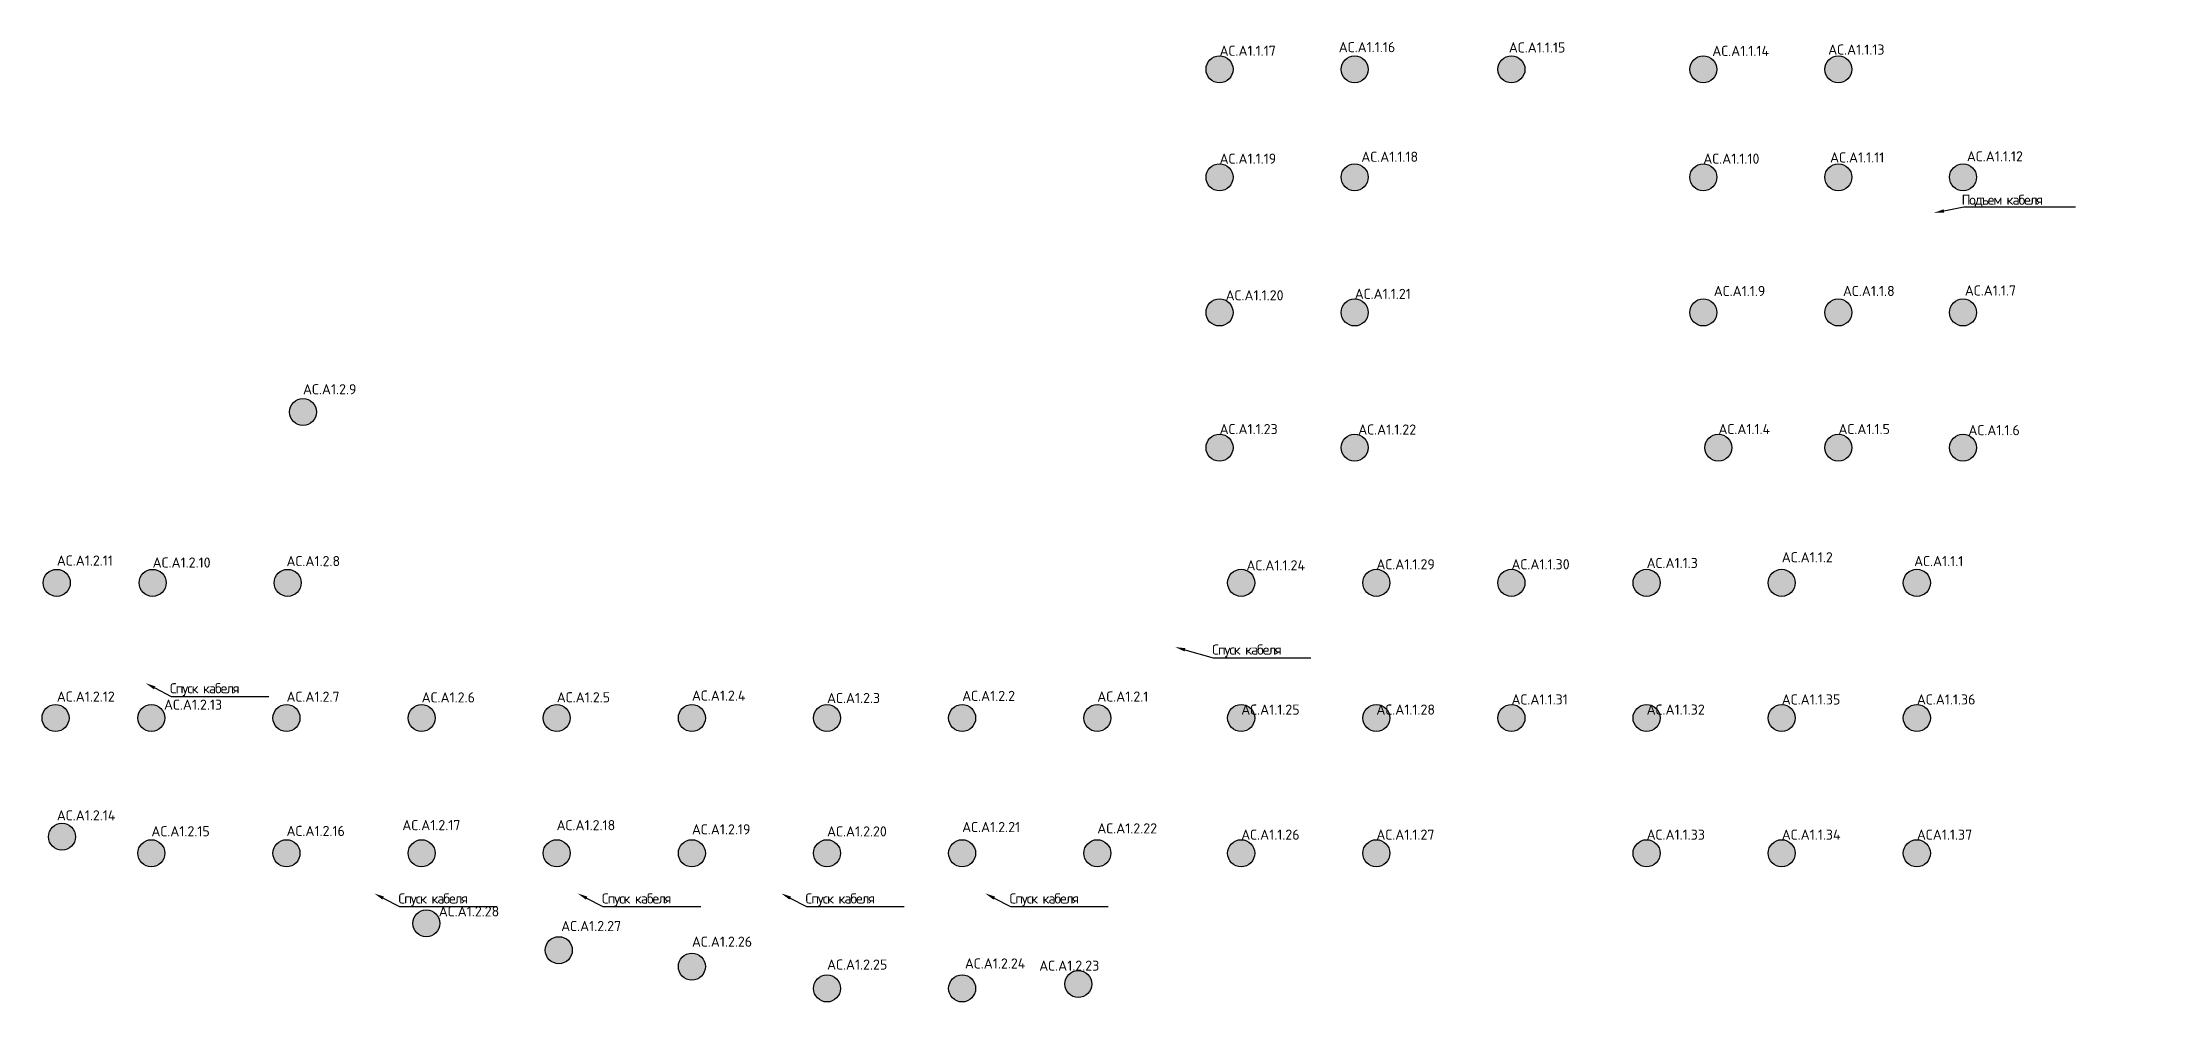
# Model space of a CAD drawing. Header units: millimetres. Extents: x 318 to 194121, y -24907 to 87574.
# Drawn here: x 82317 to 144508, y -9460 to 18941 of the extents above; entities that cross this region are included whole.
import ezdxf
from ezdxf import colors
from ezdxf.entities.mleader import LeaderData, LeaderLine
from ezdxf.enums import TextEntityAlignment as Align
from ezdxf.math import Vec2, Vec3

# ---------------------------------------------------------------- set-up
doc = ezdxf.new("R2010")
doc.units = ezdxf.units.MM
doc.layers.add('MS_озвучивание общественных мест', color=5, linetype='Continuous')
doc.styles.add('Текст 3', font='isocpeur.ttf', dxfattribs={"height": 3})
doc.styles.add('Текст 300', font='isocpeur.ttf', dxfattribs={"height": 300})

# ---------------------------------------------------------------- blocks, each defined once
blk = doc.blocks.new('колонка озвучивания общественных мест')
at = {"ltscale": 100, "true_color": 0xe8e8e8}
h = blk.add_hatch(color=254, dxfattribs=at)
h.dxf.hatch_style = 1
edge = h.paths.add_edge_path()
edge.add_arc((0, 0), 0.2, 0, 360)
at = {"layer": 'MS_озвучивание общественных мест', "color": 8, "lineweight": 30}
blk.add_circle((0, 0), 0.2, dxfattribs=at)
at = {"style": 'Текст 3'}
blk.add_attdef('ОБОЗНАЧЕНИЕ', (0, 0.2), '', height=3, dxfattribs=at)

msp = doc.modelspace()

# ---------------------------------------------------------------- block references
at = {"layer": 'MS_озвучивание общественных мест'}
ref = msp.add_blockref('колонка озвучивания общественных мест', (117172.8, 18133.3, 121.2), dxfattribs=dict(at, xscale=2000, yscale=2000, zscale=2000))
ref.add_attrib('ОБОЗНАЧЕНИЕ', 'АС.А1.1.17', dxfattribs={"layer": '0', "height": 300, "style": 'Текст 300'}).set_placement((117172.8, 18833.3, 121.2), align=Align.TOP_LEFT)
ref = msp.add_blockref('колонка озвучивания общественных мест', (121172.8, 18133.3, 121.2), dxfattribs=dict(at, xscale=2000, yscale=2000, zscale=2000))
ref.add_attrib('ОБОЗНАЧЕНИЕ', 'АС.А1.1.16', dxfattribs={"layer": '0', "height": 300, "style": 'Текст 300'}).set_placement((120700, 18940, 121.2), align=Align.TOP_LEFT)
ref = msp.add_blockref('колонка озвучивания общественных мест', (125813.5, 18133.3, 121.2), dxfattribs=dict(at, xscale=2000, yscale=2000, zscale=2000))
ref.add_attrib('ОБОЗНАЧЕНИЕ', 'АС.А1.1.15', dxfattribs={"layer": '0', "height": 300, "style": 'Текст 300'}).set_placement((125734, 18929.6, 121.2), align=Align.TOP_LEFT)
ref = msp.add_blockref('колонка озвучивания общественных мест', (131491.5, 18133.3, 121.2), dxfattribs=dict(at, xscale=2000, yscale=2000, zscale=2000))
ref.add_attrib('ОБОЗНАЧЕНИЕ', 'АС.А1.1.14', dxfattribs={"layer": '0', "height": 300, "style": 'Текст 300'}).set_placement((131758.2, 18829.5, 121.2), align=Align.TOP_LEFT)
ref = msp.add_blockref('колонка озвучивания общественных мест', (135491.5, 18133.3, 121.2), dxfattribs=dict(at, xscale=2000, yscale=2000, zscale=2000))
ref.add_attrib('ОБОЗНАЧЕНИЕ', 'АС.А1.1.13', dxfattribs={"layer": '0', "height": 300, "style": 'Текст 300'}).set_placement((135188.5, 18867.8, 121.2), align=Align.TOP_LEFT)
ref = msp.add_blockref('колонка озвучивания общественных мест', (117172.8, 14940.3, 121.2), dxfattribs=dict(at, xscale=2000, yscale=2000, zscale=2000))
ref.add_attrib('ОБОЗНАЧЕНИЕ', 'АС.А1.1.19', dxfattribs={"layer": '0', "height": 300, "style": 'Текст 300'}).set_placement((117172.8, 15640.3, 121.2), align=Align.TOP_LEFT)
ref = msp.add_blockref('колонка озвучивания общественных мест', (121172.8, 14940.3, 121.2), dxfattribs=dict(at, xscale=2000, yscale=2000, zscale=2000))
ref.add_attrib('ОБОЗНАЧЕНИЕ', 'АС.А1.1.18', dxfattribs={"layer": '0', "height": 300, "style": 'Текст 300'}).set_placement((121368.6, 15696.7, 121.2), align=Align.TOP_LEFT)
ref = msp.add_blockref('колонка озвучивания общественных мест', (131491.5, 14940.3, 121.2), dxfattribs=dict(at, xscale=2000, yscale=2000, zscale=2000))
ref.add_attrib('ОБОЗНАЧЕНИЕ', 'АС.А1.1.10', dxfattribs={"layer": '0', "height": 300, "style": 'Текст 300'}).set_placement((131491.5, 15640.3, 121.2), align=Align.TOP_LEFT)
ref = msp.add_blockref('колонка озвучивания общественных мест', (135491.5, 14940.3, 121.2), dxfattribs=dict(at, xscale=2000, yscale=2000, zscale=2000))
ref.add_attrib('ОБОЗНАЧЕНИЕ', 'АС.А1.1.11', dxfattribs={"layer": '0', "height": 300, "style": 'Текст 300'}).set_placement((135243.6, 15676.3, 121.2), align=Align.TOP_LEFT)
ref = msp.add_blockref('колонка озвучивания общественных мест', (139180.9, 14940.3, 121.2), dxfattribs=dict(at, xscale=2000, yscale=2000, zscale=2000))
ref.add_attrib('ОБОЗНАЧЕНИЕ', 'АС.А1.1.12', dxfattribs={"layer": '0', "height": 300, "style": 'Текст 300'}).set_placement((139292.4, 15709.5, 121.2), align=Align.TOP_LEFT)
ref = msp.add_blockref('колонка озвучивания общественных мест', (117172.8, 10940.3, 121.2), dxfattribs=dict(at, xscale=2000, yscale=2000, zscale=2000))
ref.add_attrib('ОБОЗНАЧЕНИЕ', 'АС.А1.1.20', dxfattribs={"layer": '0', "height": 300, "style": 'Текст 300'}).set_placement((117350.8, 11598.5, 121.2), align=Align.TOP_LEFT)
ref = msp.add_blockref('колонка озвучивания общественных мест', (121172.8, 10940.3, 121.2), dxfattribs=dict(at, xscale=2000, yscale=2000, zscale=2000))
ref.add_attrib('ОБОЗНАЧЕНИЕ', 'АС.А1.1.21', dxfattribs={"layer": '0', "height": 300, "style": 'Текст 300'}).set_placement((121172.8, 11640.3, 121.2), align=Align.TOP_LEFT)
ref = msp.add_blockref('колонка озвучивания общественных мест', (131491.5, 10940.3, 121.2), dxfattribs=dict(at, xscale=2000, yscale=2000, zscale=2000))
ref.add_attrib('ОБОЗНАЧЕНИЕ', 'АС.А1.1.9', dxfattribs={"layer": '0', "height": 300, "style": 'Текст 300'}).set_placement((131800.5, 11725.1, 121.2), align=Align.TOP_LEFT)
ref = msp.add_blockref('колонка озвучивания общественных мест', (135491.5, 10940.3, 121.2), dxfattribs=dict(at, xscale=2000, yscale=2000, zscale=2000))
ref.add_attrib('ОБОЗНАЧЕНИЕ', 'АС.А1.1.8', dxfattribs={"layer": '0', "height": 300, "style": 'Текст 300'}).set_placement((135625, 11726, 121.2), align=Align.TOP_LEFT)
ref = msp.add_blockref('колонка озвучивания общественных мест', (139180.9, 10940.3, 121.2), dxfattribs=dict(at, xscale=2000, yscale=2000, zscale=2000))
ref.add_attrib('ОБОЗНАЧЕНИЕ', 'АС.А1.1.7', dxfattribs={"layer": '0', "height": 300, "style": 'Текст 300'}).set_placement((139232.9, 11740.1, 121.2), align=Align.TOP_LEFT)
ref = msp.add_blockref('колонка озвучивания общественных мест', (90041, 7994.5, 121.2), dxfattribs=dict(at, xscale=2000, yscale=2000, zscale=2000))
ref.add_attrib('ОБОЗНАЧЕНИЕ', 'АС.А1.2.9', dxfattribs={"layer": '0', "height": 300, "style": 'Текст 300'}).set_placement((90041, 8818.6, 121.2), align=Align.TOP_LEFT)
ref = msp.add_blockref('колонка озвучивания общественных мест', (117172.8, 6940.3, 121.2), dxfattribs=dict(at, xscale=2000, yscale=2000, zscale=2000))
ref.add_attrib('ОБОЗНАЧЕНИЕ', 'АС.А1.1.23', dxfattribs={"layer": '0', "height": 300, "style": 'Текст 300'}).set_placement((117172.8, 7640.3, 121.2), align=Align.TOP_LEFT)
ref = msp.add_blockref('колонка озвучивания общественных мест', (121172.8, 6940.3, 121.2), dxfattribs=dict(at, xscale=2000, yscale=2000, zscale=2000))
ref.add_attrib('ОБОЗНАЧЕНИЕ', 'АС.А1.1.22', dxfattribs={"layer": '0', "height": 300, "style": 'Текст 300'}).set_placement((121276.9, 7626.5, 121.2), align=Align.TOP_LEFT)
ref = msp.add_blockref('колонка озвучивания общественных мест', (131939.4, 6940.3, 121.2), dxfattribs=dict(at, xscale=2000, yscale=2000, zscale=2000))
ref.add_attrib('ОБОЗНАЧЕНИЕ', 'АС.А1.1.4', dxfattribs={"layer": '0', "height": 300, "style": 'Текст 300'}).set_placement((131939.4, 7640.3, 121.2), align=Align.TOP_LEFT)
ref = msp.add_blockref('колонка озвучивания общественных мест', (135491.5, 6940.3, 121.2), dxfattribs=dict(at, xscale=2000, yscale=2000, zscale=2000))
ref.add_attrib('ОБОЗНАЧЕНИЕ', 'АС.А1.1.5', dxfattribs={"layer": '0', "height": 300, "style": 'Текст 300'}).set_placement((135491.5, 7640.3, 121.2), align=Align.TOP_LEFT)
ref = msp.add_blockref('колонка озвучивания общественных мест', (139180.9, 6940.3, 121.2), dxfattribs=dict(at, xscale=2000, yscale=2000, zscale=2000))
ref.add_attrib('ОБОЗНАЧЕНИЕ', 'АС.А1.1.6', dxfattribs={"layer": '0', "height": 300, "style": 'Текст 300'}).set_placement((139338.6, 7607.9, 121.2), align=Align.TOP_LEFT)
ref = msp.add_blockref('колонка озвучивания общественных мест', (82754.1, 2939.9, 121.2), dxfattribs=dict(at, xscale=2000, yscale=2000, zscale=2000))
ref.add_attrib('ОБОЗНАЧЕНИЕ', 'АС.А1.2.11', dxfattribs={"layer": '0', "height": 300, "style": 'Текст 300'}).set_placement((82754.1, 3750.1, 121.2), align=Align.TOP_LEFT)
ref = msp.add_blockref('колонка озвучивания общественных мест', (89589.9, 2939.9, 121.2), dxfattribs=dict(at, xscale=2000, yscale=2000, zscale=2000))
ref.add_attrib('ОБОЗНАЧЕНИЕ', 'АС.А1.2.8', dxfattribs={"layer": '0', "height": 300, "style": 'Текст 300'}).set_placement((89553.3, 3733.5, 121.2), align=Align.TOP_LEFT)
ref = msp.add_blockref('колонка озвучивания общественных мест', (133813.5, 2940.3, 121.2), dxfattribs=dict(at, xscale=2000, yscale=2000, zscale=2000))
ref.add_attrib('ОБОЗНАЧЕНИЕ', 'АС.А1.1.2', dxfattribs={"layer": '0', "height": 300, "style": 'Текст 300'}).set_placement((133813.5, 3848.2, 121.2), align=Align.TOP_LEFT)
ref = msp.add_blockref('колонка озвучивания общественных мест', (137813.5, 2940.3, 121.2), dxfattribs=dict(at, xscale=2000, yscale=2000, zscale=2000))
ref.add_attrib('ОБОЗНАЧЕНИЕ', 'АС.А1.1.1', dxfattribs={"layer": '0', "height": 300, "style": 'Текст 300'}).set_placement((137732.6, 3733.7, 121.2), align=Align.TOP_LEFT)
ref = msp.add_blockref('колонка озвучивания общественных мест', (85589.9, 2939.9, 121.2), dxfattribs=dict(at, xscale=2000, yscale=2000, zscale=2000))
ref.add_attrib('ОБОЗНАЧЕНИЕ', 'АС.А1.2.10', dxfattribs={"layer": '0', "height": 300, "style": 'Текст 300'}).set_placement((85589.9, 3691.6, 121.2), align=Align.TOP_LEFT)
ref = msp.add_blockref('колонка озвучивания общественных мест', (117813.5, 2940.3, 121.2), dxfattribs=dict(at, xscale=2000, yscale=2000, zscale=2000))
ref.add_attrib('ОБОЗНАЧЕНИЕ', 'АС.А1.1.24', dxfattribs={"layer": '0', "height": 300, "style": 'Текст 300'}).set_placement((117967.8, 3609.4, 121.2), align=Align.TOP_LEFT)
ref = msp.add_blockref('колонка озвучивания общественных мест', (121813.5, 2940.3, 121.2), dxfattribs=dict(at, xscale=2000, yscale=2000, zscale=2000))
ref.add_attrib('ОБОЗНАЧЕНИЕ', 'АС.А1.1.29', dxfattribs={"layer": '0', "height": 300, "style": 'Текст 300'}).set_placement((121813.5, 3640.3, 121.2), align=Align.TOP_LEFT)
ref = msp.add_blockref('колонка озвучивания общественных мест', (125813.5, 2940.3, 121.2), dxfattribs=dict(at, xscale=2000, yscale=2000, zscale=2000))
ref.add_attrib('ОБОЗНАЧЕНИЕ', 'АС.А1.1.30', dxfattribs={"layer": '0', "height": 300, "style": 'Текст 300'}).set_placement((125813.5, 3640.3, 121.2), align=Align.TOP_LEFT)
ref = msp.add_blockref('колонка озвучивания общественных мест', (129813.5, 2940.3, 121.2), dxfattribs=dict(at, xscale=2000, yscale=2000, zscale=2000))
ref.add_attrib('ОБОЗНАЧЕНИЕ', 'АС.А1.1.3', dxfattribs={"layer": '0', "height": 300, "style": 'Текст 300'}).set_placement((129813.5, 3678.8, 121.2), align=Align.TOP_LEFT)
ref = msp.add_blockref('колонка озвучивания общественных мест', (82717.5, -1059.7, 121.2), dxfattribs=dict(at, xscale=2000, yscale=2000, zscale=2000))
ref.add_attrib('ОБОЗНАЧЕНИЕ', 'АС.А1.2.12', dxfattribs={"layer": '0', "height": 300, "style": 'Текст 300'}).set_placement((82754.1, -274.4, 121.2), align=Align.TOP_LEFT)
ref = msp.add_blockref('колонка озвучивания общественных мест', (85553.3, -1059.7, 121.2), dxfattribs=dict(at, xscale=2000, yscale=2000, zscale=2000))
ref.add_attrib('ОБОЗНАЧЕНИЕ', 'АС.А1.2.13', dxfattribs={"layer": '0', "height": 300, "style": 'Текст 300'}).set_placement((85925.8, -513.5, 121.2), align=Align.TOP_LEFT)
ref = msp.add_blockref('колонка озвучивания общественных мест', (89553.3, -1059.7, 121.2), dxfattribs=dict(at, xscale=2000, yscale=2000, zscale=2000))
ref.add_attrib('ОБОЗНАЧЕНИЕ', 'АС.А1.2.7', dxfattribs={"layer": '0', "height": 300, "style": 'Текст 300'}).set_placement((89553.3, -279.2, 121.2), align=Align.TOP_LEFT)
ref = msp.add_blockref('колонка озвучивания общественных мест', (93553.3, -1059.7, 121.2), dxfattribs=dict(at, xscale=2000, yscale=2000, zscale=2000))
ref.add_attrib('ОБОЗНАЧЕНИЕ', 'АС.А1.2.6', dxfattribs={"layer": '0', "height": 300, "style": 'Текст 300'}).set_placement((93553.3, -299.1, 121.2), align=Align.TOP_LEFT)
ref = msp.add_blockref('колонка озвучивания общественных мест', (97553.3, -1059.7, 121.2), dxfattribs=dict(at, xscale=2000, yscale=2000, zscale=2000))
ref.add_attrib('ОБОЗНАЧЕНИЕ', 'АС.А1.2.5', dxfattribs={"layer": '0', "height": 300, "style": 'Текст 300'}).set_placement((97553.3, -295, 121.2), align=Align.TOP_LEFT)
ref = msp.add_blockref('колонка озвучивания общественных мест', (101553.3, -1059.7, 121.2), dxfattribs=dict(at, xscale=2000, yscale=2000, zscale=2000))
ref.add_attrib('ОБОЗНАЧЕНИЕ', 'АС.А1.2.4', dxfattribs={"layer": '0', "height": 300, "style": 'Текст 300'}).set_placement((101553.3, -245.6, 121.2), align=Align.TOP_LEFT)
ref = msp.add_blockref('колонка озвучивания общественных мест', (105553.3, -1059.7, 121.2), dxfattribs=dict(at, xscale=2000, yscale=2000, zscale=2000))
ref.add_attrib('ОБОЗНАЧЕНИЕ', 'АС.А1.2.3', dxfattribs={"layer": '0', "height": 300, "style": 'Текст 300'}).set_placement((105553.3, -317.1, 121.2), align=Align.TOP_LEFT)
ref = msp.add_blockref('колонка озвучивания общественных мест', (109553.3, -1059.7, 121.2), dxfattribs=dict(at, xscale=2000, yscale=2000, zscale=2000))
ref.add_attrib('ОБОЗНАЧЕНИЕ', 'АС.А1.2.2', dxfattribs={"layer": '0', "height": 300, "style": 'Текст 300'}).set_placement((109553.3, -254, 121.2), align=Align.TOP_LEFT)
ref = msp.add_blockref('колонка озвучивания общественных мест', (113553.3, -1059.7, 121.2), dxfattribs=dict(at, xscale=2000, yscale=2000, zscale=2000))
ref.add_attrib('ОБОЗНАЧЕНИЕ', 'АС.А1.2.1', dxfattribs={"layer": '0', "height": 300, "style": 'Текст 300'}).set_placement((113553.3, -273.5, 121.2), align=Align.TOP_LEFT)
ref = msp.add_blockref('колонка озвучивания общественных мест', (125813.5, -1059.7, 121.2), dxfattribs=dict(at, xscale=2000, yscale=2000, zscale=2000))
ref.add_attrib('ОБОЗНАЧЕНИЕ', 'АС.А1.1.31', dxfattribs={"layer": '0', "height": 300, "style": 'Текст 300'}).set_placement((125813.5, -359.7, 121.2), align=Align.TOP_LEFT)
ref = msp.add_blockref('колонка озвучивания общественных мест', (133813.5, -1059.7, 121.2), dxfattribs=dict(at, xscale=2000, yscale=2000, zscale=2000))
ref.add_attrib('ОБОЗНАЧЕНИЕ', 'АС.А1.1.35', dxfattribs={"layer": '0', "height": 300, "style": 'Текст 300'}).set_placement((133813.5, -359.7, 121.2), align=Align.TOP_LEFT)
ref = msp.add_blockref('колонка озвучивания общественных мест', (137813.5, -1059.7, 121.2), dxfattribs=dict(at, xscale=2000, yscale=2000, zscale=2000))
ref.add_attrib('ОБОЗНАЧЕНИЕ', 'АС.А1.1.36', dxfattribs={"layer": '0', "height": 300, "style": 'Текст 300'}).set_placement((137813.5, -359.7, 121.2), align=Align.TOP_LEFT)
ref = msp.add_blockref('колонка озвучивания общественных мест', (117813.5, -1059.7, 121.2), dxfattribs=dict(at, xscale=2000, yscale=2000, zscale=2000))
ref.add_attrib('ОБОЗНАЧЕНИЕ', 'АС.А1.1.25', dxfattribs={"layer": '0', "height": 300, "style": 'Текст 300'}).set_placement((117813.5, -659.7, 121.2), align=Align.TOP_LEFT)
ref = msp.add_blockref('колонка озвучивания общественных мест', (121813.5, -1059.7, 121.2), dxfattribs=dict(at, xscale=2000, yscale=2000, zscale=2000))
ref.add_attrib('ОБОЗНАЧЕНИЕ', 'АС.А1.1.28', dxfattribs={"layer": '0', "height": 300, "style": 'Текст 300'}).set_placement((121813.5, -659.7, 121.2), align=Align.TOP_LEFT)
ref = msp.add_blockref('колонка озвучивания общественных мест', (129813.5, -1059.7, 121.2), dxfattribs=dict(at, xscale=2000, yscale=2000, zscale=2000))
ref.add_attrib('ОБОЗНАЧЕНИЕ', 'АС.А1.1.32', dxfattribs={"layer": '0', "height": 300, "style": 'Текст 300'}).set_placement((129813.5, -659.7, 121.2), align=Align.TOP_LEFT)
ref = msp.add_blockref('колонка озвучивания общественных мест', (82907.4, -4571.5, 121.2), dxfattribs=dict(at, xscale=2000, yscale=2000, zscale=2000))
ref.add_attrib('ОБОЗНАЧЕНИЕ', 'АС.А1.2.14', dxfattribs={"layer": '0', "height": 300, "style": 'Текст 300'}).set_placement((82754.1, -3788.8, 121.2), align=Align.TOP_LEFT)
ref = msp.add_blockref('колонка озвучивания общественных мест', (85553.3, -5059.7, 121.2), dxfattribs=dict(at, xscale=2000, yscale=2000, zscale=2000))
ref.add_attrib('ОБОЗНАЧЕНИЕ', 'АС.А1.2.15', dxfattribs={"layer": '0', "height": 300, "style": 'Текст 300'}).set_placement((85553.3, -4258.6, 121.2), align=Align.TOP_LEFT)
ref = msp.add_blockref('колонка озвучивания общественных мест', (89553.3, -5059.7, 121.2), dxfattribs=dict(at, xscale=2000, yscale=2000, zscale=2000))
ref.add_attrib('ОБОЗНАЧЕНИЕ', 'АС.А1.2.16', dxfattribs={"layer": '0', "height": 300, "style": 'Текст 300'}).set_placement((89553.3, -4249.6, 121.2), align=Align.TOP_LEFT)
ref = msp.add_blockref('колонка озвучивания общественных мест', (93553.3, -5059.7, 121.2), dxfattribs=dict(at, xscale=2000, yscale=2000, zscale=2000))
ref.add_attrib('ОБОЗНАЧЕНИЕ', 'АС.А1.2.17', dxfattribs={"layer": '0', "height": 300, "style": 'Текст 300'}).set_placement((92981.3, -4078.1, 121.2), align=Align.TOP_LEFT)
ref = msp.add_blockref('колонка озвучивания общественных мест', (97553.3, -5059.7, 121.2), dxfattribs=dict(at, xscale=2000, yscale=2000, zscale=2000))
ref.add_attrib('ОБОЗНАЧЕНИЕ', 'АС.А1.2.18', dxfattribs={"layer": '0', "height": 300, "style": 'Текст 300'}).set_placement((97547.8, -4079.1, 145.7), align=Align.TOP_LEFT)
ref = msp.add_blockref('колонка озвучивания общественных мест', (101553.3, -5059.7, 121.2), dxfattribs=dict(at, xscale=2000, yscale=2000, zscale=2000))
ref.add_attrib('ОБОЗНАЧЕНИЕ', 'АС.А1.2.19', dxfattribs={"layer": '0', "height": 300, "style": 'Текст 300'}).set_placement((101553.3, -4202.5, 121.2), align=Align.TOP_LEFT)
ref = msp.add_blockref('колонка озвучивания общественных мест', (105553.3, -5059.7, 121.2), dxfattribs=dict(at, xscale=2000, yscale=2000, zscale=2000))
ref.add_attrib('ОБОЗНАЧЕНИЕ', 'АС.А1.2.20', dxfattribs={"layer": '0', "height": 300, "style": 'Текст 300'}).set_placement((105553.3, -4264.3, 121.2), align=Align.TOP_LEFT)
ref = msp.add_blockref('колонка озвучивания общественных мест', (109553.3, -5059.7, 121.2), dxfattribs=dict(at, xscale=2000, yscale=2000, zscale=2000))
ref.add_attrib('ОБОЗНАЧЕНИЕ', 'АС.А1.2.21', dxfattribs={"layer": '0', "height": 300, "style": 'Текст 300'}).set_placement((109553.3, -4134.5, 121.2), align=Align.TOP_LEFT)
ref = msp.add_blockref('колонка озвучивания общественных мест', (113553.3, -5059.7, 121.2), dxfattribs=dict(at, xscale=2000, yscale=2000, zscale=2000))
ref.add_attrib('ОБОЗНАЧЕНИЕ', 'АС.А1.2.22', dxfattribs={"layer": '0', "height": 300, "style": 'Текст 300'}).set_placement((113553.3, -4174.3, 121.2), align=Align.TOP_LEFT)
ref = msp.add_blockref('колонка озвучивания общественных мест', (117813.5, -5059.7, 121.2), dxfattribs=dict(at, xscale=2000, yscale=2000, zscale=2000))
ref.add_attrib('ОБОЗНАЧЕНИЕ', 'АС.А1.1.26', dxfattribs={"layer": '0', "height": 300, "style": 'Текст 300'}).set_placement((117813.5, -4359.7, 121.2), align=Align.TOP_LEFT)
ref = msp.add_blockref('колонка озвучивания общественных мест', (121813.5, -5059.7, 121.2), dxfattribs=dict(at, xscale=2000, yscale=2000, zscale=2000))
ref.add_attrib('ОБОЗНАЧЕНИЕ', 'АС.А1.1.27', dxfattribs={"layer": '0', "height": 300, "style": 'Текст 300'}).set_placement((121813.5, -4359.7, 121.2), align=Align.TOP_LEFT)
ref = msp.add_blockref('колонка озвучивания общественных мест', (129813.5, -5059.7, 121.2), dxfattribs=dict(at, xscale=2000, yscale=2000, zscale=2000))
ref.add_attrib('ОБОЗНАЧЕНИЕ', 'АС.А1.1.33', dxfattribs={"layer": '0', "height": 300, "style": 'Текст 300'}).set_placement((129813.5, -4359.7, 121.2), align=Align.TOP_LEFT)
ref = msp.add_blockref('колонка озвучивания общественных мест', (133813.5, -5059.7, 121.2), dxfattribs=dict(at, xscale=2000, yscale=2000, zscale=2000))
ref.add_attrib('ОБОЗНАЧЕНИЕ', 'АС.А1.1.34', dxfattribs={"layer": '0', "height": 300, "style": 'Текст 300'}).set_placement((133813.5, -4359.7, 121.2), align=Align.TOP_LEFT)
ref = msp.add_blockref('колонка озвучивания общественных мест', (137813.5, -5059.7, 121.2), dxfattribs=dict(at, xscale=2000, yscale=2000, zscale=2000))
ref.add_attrib('ОБОЗНАЧЕНИЕ', 'АСА1.1.37', dxfattribs={"layer": '0', "height": 300, "style": 'Текст 300'}).set_placement((137813.5, -4359.7, 121.2), align=Align.TOP_LEFT)
ref = msp.add_blockref('колонка озвучивания общественных мест', (93692.8, -7133.7, 121.2), dxfattribs=dict(at, xscale=2000, yscale=2000, zscale=2000, rotation=349.9752497848185))
ref.add_attrib('ОБОЗНАЧЕНИЕ', 'АС.А1.2.28', dxfattribs={"layer": '0', "height": 300, "style": 'Текст 300'}).set_placement((94059.8, -6630.4, 121.2), align=Align.TOP_LEFT)
ref = msp.add_blockref('колонка озвучивания общественных мест', (97614.4, -7928.5, 121.2), dxfattribs=dict(at, xscale=2000, yscale=2000, zscale=2000, rotation=349.9752497848185))
ref.add_attrib('ОБОЗНАЧЕНИЕ', 'АС.А1.2.27', dxfattribs={"layer": '0', "height": 300, "style": 'Текст 300'}).set_placement((97684, -7063.8, 145.7), align=Align.TOP_LEFT)
ref = msp.add_blockref('колонка озвучивания общественных мест', (101553.3, -8413.1, 121.2), dxfattribs=dict(at, xscale=2000, yscale=2000, zscale=2000))
ref.add_attrib('ОБОЗНАЧЕНИЕ', 'АС.А1.2.26', dxfattribs={"layer": '0', "height": 300, "style": 'Текст 300'}).set_placement((101553.3, -7526.3, 121.2), align=Align.TOP_LEFT)
ref = msp.add_blockref('колонка озвучивания общественных мест', (105553.3, -9059.7, 121.2), dxfattribs=dict(at, xscale=2000, yscale=2000, zscale=2000))
ref.add_attrib('ОБОЗНАЧЕНИЕ', 'АС.А1.2.25', dxfattribs={"layer": '0', "height": 300, "style": 'Текст 300'}).set_placement((105553.3, -8203.7, 121.2), align=Align.TOP_LEFT)
ref = msp.add_blockref('колонка озвучивания общественных мест', (109553.3, -9059.7, 121.2), dxfattribs=dict(at, xscale=2000, yscale=2000, zscale=2000))
ref.add_attrib('ОБОЗНАЧЕНИЕ', 'АС.А1.2.24', dxfattribs={"layer": '0', "height": 300, "style": 'Текст 300'}).set_placement((109633.2, -8171.1, 145.7), align=Align.TOP_LEFT)
ref = msp.add_blockref('колонка озвучивания общественных мест', (112991, -8928.8, 380.4), dxfattribs=dict(at, xscale=2000, yscale=2000, zscale=2000))
ref.add_attrib('ОБОЗНАЧЕНИЕ', 'АС.А1.2.23', dxfattribs={"layer": '0', "height": 300, "style": 'Текст 300'}).set_placement((111834.7, -8236.3, 380.4), align=Align.TOP_LEFT)

# ---------------------------------------------------------------- leaders
at = {"layer": 'MS_озвучивание общественных мест', "color": 1}
ml = msp.add_multileader_mtext('Standard', dxfattribs=at)
ml.set_content('{\\T0.75;Подъем кабеля }', color=1, style='Текст 300')
ml.set_leader_properties()
ml.build(insert=Vec2(0, 0))
ml.multileader.update_dxf_attribs({"text_left_attachment_type": 5, "text_right_attachment_type": 5, "arrow_head_size": 300})
ctx = ml.context
ctx.base_point, ctx.char_height, ctx.arrow_head_size, ctx.landing_gap_size, ctx.plane_origin = Vec3(139211.6, 14065.5), 300, 300, 100, Vec3(138995.3, 9975.6)
ctx.left_attachment, ctx.right_attachment, ctx.text_align_type = 5, 5, 1
notes = []
notes.append((ctx, [(0, (1, 1, 0), (139203.6, 14065.5), (1, 0), 8, [(1, [(138320.8, 13885.2)], 0, [])])]))
ctx.mtext.insert, ctx.mtext.width, ctx.mtext.defined_height, ctx.mtext.alignment, ctx.mtext.flow_direction = Vec3(140329.8, 14425.5), 8356.057, 281.8, 2, 5
ml = msp.add_multileader_mtext('Standard', dxfattribs=at)
ml.set_content('{\\T0.75;Спуск кабеля }', color=1, style='Текст 300')
ml.set_leader_properties()
ml.build(insert=Vec2(0, 0))
ml.multileader.update_dxf_attribs({"text_left_attachment_type": 5, "text_right_attachment_type": 5, "arrow_head_size": 300})
ctx = ml.context
ctx.base_point, ctx.char_height, ctx.arrow_head_size, ctx.landing_gap_size, ctx.plane_origin = Vec3(116993.3, 726.6), 300, 300, 100, Vec3(116780.4, -2663.2)
ctx.left_attachment, ctx.right_attachment, ctx.text_align_type = 5, 5, 1
notes.append((ctx, [(0, (1, 1, 0), (116985.3, 726.6), (1, 0), 8, [(1, [(115860.4, 1039.2)], 0, [])])]))
ctx.mtext.insert, ctx.mtext.width, ctx.mtext.defined_height, ctx.mtext.alignment, ctx.mtext.flow_direction = Vec3(117967.4, 1116.6), 8356.057, 281.8, 2, 5
ml = msp.add_multileader_mtext('Standard', dxfattribs=at)
ml.set_content('{\\T0.75;Спуск кабеля }', color=1, style='Текст 300')
ml.set_leader_properties()
ml.build(insert=Vec2(0, 0))
ml.multileader.update_dxf_attribs({"text_left_attachment_type": 5, "text_right_attachment_type": 5, "arrow_head_size": 300})
ctx = ml.context
ctx.base_point, ctx.char_height, ctx.arrow_head_size, ctx.landing_gap_size, ctx.plane_origin = Vec3(86144.5, -418.7), 300, 300, 100, Vec3(85900, -4094.8)
ctx.left_attachment, ctx.right_attachment, ctx.text_align_type = 5, 5, 1
notes.append((ctx, [(0, (1, 1, 0), (86136.5, -418.7), (1, 0), 8, [(1, [(85388.1, -29.4)], 0, [])])]))
ctx.mtext.insert, ctx.mtext.width, ctx.mtext.defined_height, ctx.mtext.alignment, ctx.mtext.flow_direction = Vec3(87118.6, -28.7), 8356.057, 281.8, 2, 5
ml = msp.add_multileader_mtext('Standard', dxfattribs=at)
ml.set_content('{\\T0.75;Спуск кабеля }', color=1, style='Текст 300')
ml.set_leader_properties()
ml.build(insert=Vec2(0, 0))
ml.multileader.update_dxf_attribs({"text_left_attachment_type": 5, "text_right_attachment_type": 5, "arrow_head_size": 300})
ctx = ml.context
ctx.base_point, ctx.char_height, ctx.arrow_head_size, ctx.landing_gap_size, ctx.plane_origin = Vec3(92906.3, -6637.9), 300, 300, 100, Vec3(92661.7, -10313.9)
ctx.left_attachment, ctx.right_attachment, ctx.text_align_type = 5, 5, 1
notes.append((ctx, [(0, (1, 1, 0), (92898.3, -6637.9), (1, 0), 8, [(1, [(92149.9, -6248.5)], 0, [])])]))
ctx.mtext.insert, ctx.mtext.width, ctx.mtext.defined_height, ctx.mtext.alignment, ctx.mtext.flow_direction = Vec3(93880.4, -6247.9), 8356.057, 281.8, 2, 5
ml = msp.add_multileader_mtext('Standard', dxfattribs=at)
ml.set_content('{\\T0.75;Спуск кабеля }', color=1, style='Текст 300')
ml.set_leader_properties()
ml.build(insert=Vec2(0, 0))
ml.multileader.update_dxf_attribs({"text_left_attachment_type": 5, "text_right_attachment_type": 5, "arrow_head_size": 300})
ctx = ml.context
ctx.base_point, ctx.char_height, ctx.arrow_head_size, ctx.landing_gap_size, ctx.plane_origin = Vec3(98929.3, -6637.9), 300, 300, 100, Vec3(98684.8, -10313.9)
ctx.left_attachment, ctx.right_attachment, ctx.text_align_type = 5, 5, 1
notes.append((ctx, [(0, (1, 1, 0), (98921.3, -6637.9), (1, 0), 8, [(1, [(98172.9, -6248.5)], 0, [])])]))
ctx.mtext.insert, ctx.mtext.width, ctx.mtext.defined_height, ctx.mtext.alignment, ctx.mtext.flow_direction = Vec3(99903.4, -6247.9), 8356.057, 281.8, 2, 5
ml = msp.add_multileader_mtext('Standard', dxfattribs=at)
ml.set_content('{\\T0.75;Спуск кабеля }', color=1, style='Текст 300')
ml.set_leader_properties()
ml.build(insert=Vec2(0, 0))
ml.multileader.update_dxf_attribs({"text_left_attachment_type": 5, "text_right_attachment_type": 5, "arrow_head_size": 300})
ctx = ml.context
ctx.base_point, ctx.char_height, ctx.arrow_head_size, ctx.landing_gap_size, ctx.plane_origin = Vec3(104955.2, -6637.9), 300, 300, 100, Vec3(104710.7, -10313.9)
ctx.left_attachment, ctx.right_attachment, ctx.text_align_type = 5, 5, 1
notes.append((ctx, [(0, (1, 1, 0), (104947.2, -6637.9), (1, 0), 8, [(1, [(104198.8, -6248.5)], 0, [])])]))
ctx.mtext.insert, ctx.mtext.width, ctx.mtext.defined_height, ctx.mtext.alignment, ctx.mtext.flow_direction = Vec3(105929.3, -6247.9), 8356.057, 281.8, 2, 5
ml = msp.add_multileader_mtext('Standard', dxfattribs=at)
ml.set_content('{\\T0.75;Спуск кабеля }', color=1, style='Текст 300')
ml.set_leader_properties()
ml.build(insert=Vec2(0, 0))
ml.multileader.update_dxf_attribs({"text_left_attachment_type": 5, "text_right_attachment_type": 5, "arrow_head_size": 300})
ctx = ml.context
ctx.base_point, ctx.char_height, ctx.arrow_head_size, ctx.landing_gap_size, ctx.plane_origin = Vec3(110994.2, -6637.9), 300, 300, 100, Vec3(110749.6, -10313.9)
ctx.left_attachment, ctx.right_attachment, ctx.text_align_type = 5, 5, 1
notes.append((ctx, [(0, (1, 1, 0), (110986.2, -6637.9), (1, 0), 8, [(1, [(110237.8, -6248.5)], 0, [])])]))
ctx.mtext.insert, ctx.mtext.width, ctx.mtext.defined_height, ctx.mtext.alignment, ctx.mtext.flow_direction = Vec3(111968.3, -6247.9), 8356.057, 281.8, 2, 5
for ctx, leaders in notes:
    for number, flags, end, landing, length, lines in leaders:
        leader = LeaderData()
        leader.index, (leader.has_last_leader_line, leader.has_dogleg_vector, leader.attachment_direction) = number, flags
        leader.last_leader_point, leader.dogleg_vector, leader.dogleg_length = Vec3(end), Vec3(landing), length
        for number, points, colour, breaks in lines:
            line = LeaderLine()
            line.index, line.vertices, line.color, line.breaks = number, Vec3.list(points), colors.encode_raw_color(colour), breaks
            leader.lines.append(line)
        ctx.leaders.append(leader)

doc.saveas('drawing.dxf')
